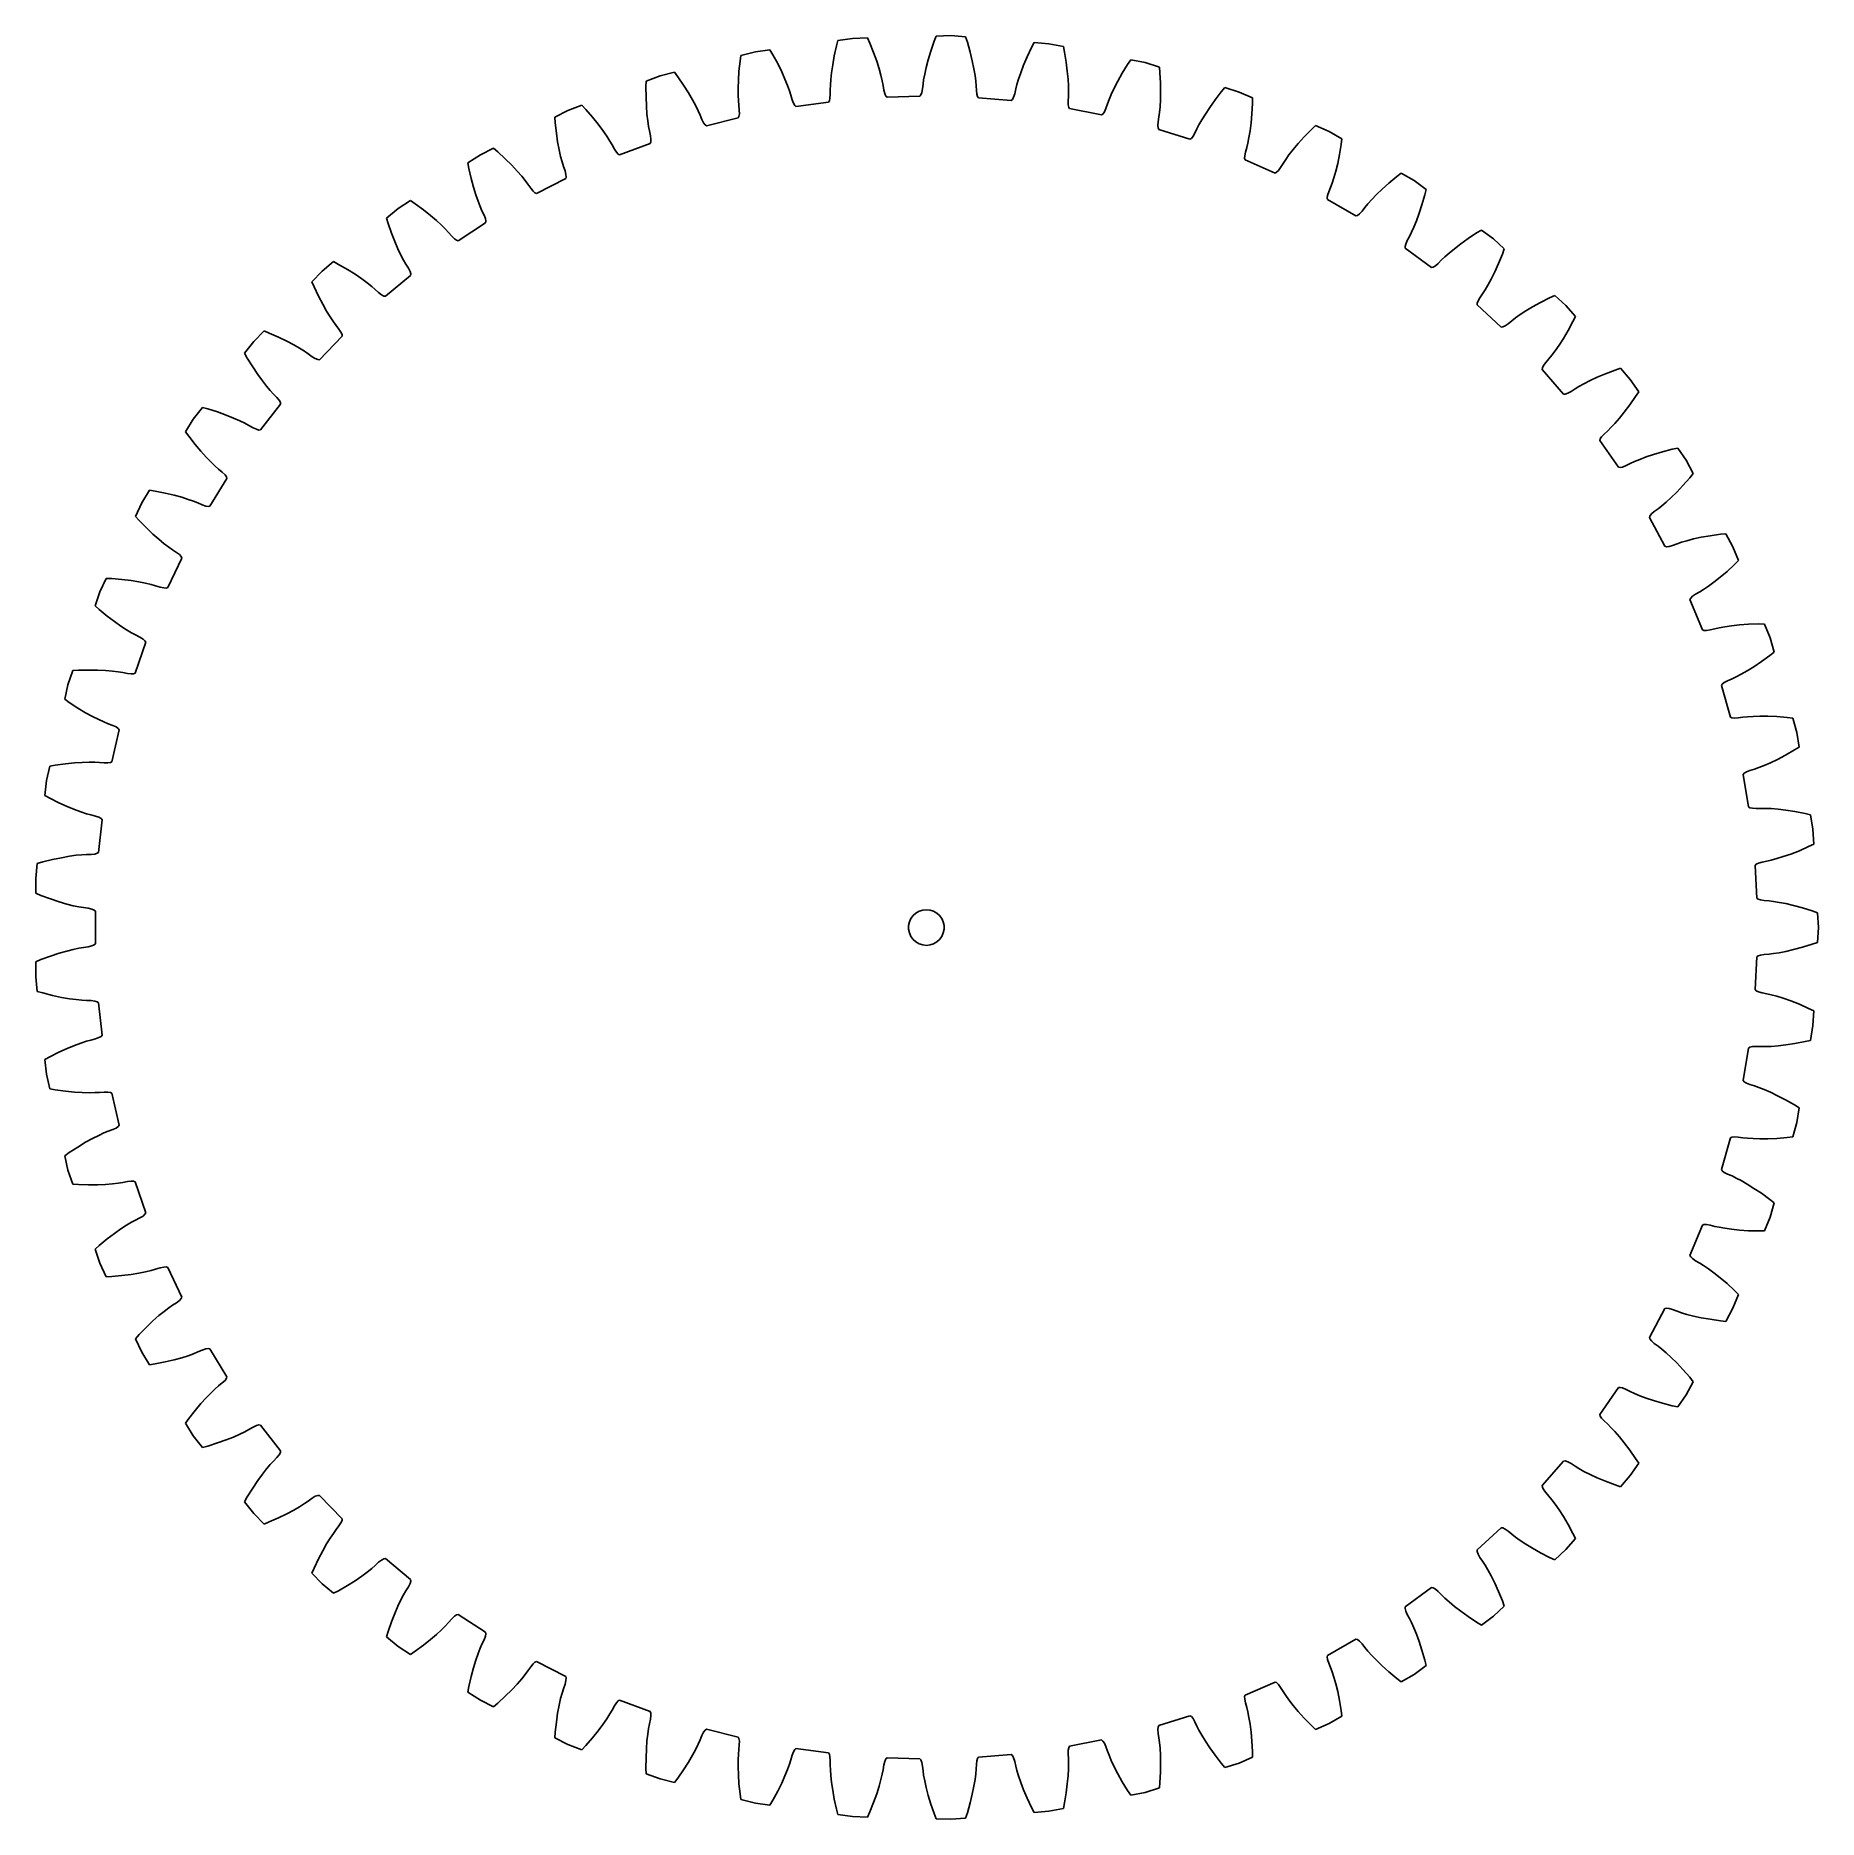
# Model space of a CAD drawing. Extents: x 0 to 150, y 0 to 150.
import ezdxf

# ---------------------------------------------------------------- set-up
doc = ezdxf.new("R2010")
doc.units = 0

msp = doc.modelspace()

# ---------------------------------------------------------------- linework, layer by layer
for p, q in [((77.08, 150.19), (75.83, 150.15)), ((78.32, 150.08), (77.08, 150.19)), ((60.61, 148.82), (59.39, 148.51)), ((61.84, 148.99), (60.61, 148.82)), ((62.08, 148.58), (61.84, 148.99)), ((67.45, 149.33), (67.26, 148.49)), ((67.56, 149.79), (67.45, 149.33)), ((68.8, 149.96), (67.56, 149.79)), ((70.05, 149.99), (68.8, 149.96)), ((70.25, 149.56), (70.05, 149.99)), ((70.57, 148.76), (70.25, 149.56)), ((70.83, 148.04), (70.57, 148.76)), ((75.38, 148.89), (75.16, 148.16)), ((75.66, 149.71), (75.38, 148.89)), ((75.83, 150.15), (75.66, 149.71)), ((78.47, 149.63), (78.32, 150.08)), ((78.7, 148.8), (78.47, 149.63)), ((78.88, 148.06), (78.7, 148.8)), ((83.86, 149.18), (83.5, 148.4)), ((84.08, 149.61), (83.86, 149.18)), ((85.33, 149.5), (84.08, 149.61)), ((86.55, 149.26), (85.33, 149.5)), ((86.65, 148.8), (86.55, 149.26)), ((86.79, 147.95), (86.65, 148.8)), ((59.23, 147.19), (59.18, 146.43)), ((59.32, 148.05), (59.23, 147.19)), ((59.39, 148.51), (59.32, 148.05)), ((62.49, 147.83), (62.08, 148.58)), ((62.83, 147.14), (62.49, 147.83)), ((67.12, 147.73), (67.03, 147.07)), ((67.26, 148.49), (67.12, 147.73)), ((71.03, 147.4), (70.83, 148.04)), ((71.19, 146.85), (71.03, 147.4)), ((74.99, 147.51), (74.87, 146.95)), ((75.16, 148.16), (74.99, 147.51)), ((79.01, 147.4), (78.88, 148.06)), ((79.11, 146.83), (79.01, 147.4)), ((83.2, 147.7), (82.96, 147.07)), ((83.5, 148.4), (83.2, 147.7)), ((86.88, 147.19), (86.79, 147.95)), ((86.94, 146.52), (86.88, 147.19)), ((91.96, 147.76), (91.51, 147.03)), ((92.22, 148.15), (91.96, 147.76)), ((93.45, 147.92), (92.22, 148.15)), ((94.64, 147.54), (93.45, 147.92)), ((94.68, 147.07), (94.64, 147.54)), ((51.41, 146.35), (51.39, 145.88)), ((51.39, 145.88), (51.4, 145.02)), ((52.58, 146.79), (51.41, 146.35)), ((53.8, 147.1), (52.58, 146.79)), ((54.08, 146.72), (53.8, 147.1)), ((54.57, 146.01), (54.08, 146.72)), ((54.98, 145.36), (54.57, 146.01)), ((59.18, 146.43), (59.16, 145.76)), ((59.16, 145.76), (59.16, 145.18)), ((63.1, 146.53), (62.83, 147.14)), ((63.32, 145.99), (63.1, 146.53)), ((63.48, 145.54), (63.32, 145.99)), ((66.93, 146.02), (66.92, 145.63)), ((66.96, 146.5), (66.93, 146.02)), ((67.03, 147.07), (66.96, 146.5)), ((71.3, 146.38), (71.19, 146.85)), ((71.38, 146), (71.3, 146.38)), ((71.44, 145.61), (71.38, 146)), ((74.68, 145.7), (74.62, 145.39)), ((74.73, 146.1), (74.68, 145.7)), ((74.78, 146.48), (74.73, 146.1)), ((74.87, 146.95), (74.78, 146.48)), ((79.17, 146.36), (79.11, 146.83)), ((79.2, 145.97), (79.17, 146.36)), ((79.22, 145.57), (79.2, 145.97)), ((82.54, 145.7), (82.45, 145.3)), ((82.64, 146.07), (82.54, 145.7)), ((82.77, 146.53), (82.64, 146.07)), ((82.96, 147.07), (82.77, 146.53)), ((86.97, 145.95), (86.94, 146.52)), ((86.98, 145.47), (86.97, 145.95)), ((90.83, 145.76), (90.58, 145.24)), ((91.14, 146.36), (90.83, 145.76)), ((91.51, 147.03), (91.14, 146.36)), ((94.73, 146.21), (94.68, 147.07)), ((94.74, 145.45), (94.73, 146.21)), ((100.15, 145.82), (99.85, 145.45)), ((101.35, 145.44), (100.15, 145.82)), ((46, 144.33), (44.83, 143.89)), ((46.33, 143.98), (46, 144.33)), ((51.4, 145.02), (51.43, 144.25)), ((51.43, 144.25), (51.48, 143.58)), ((55.32, 144.78), (54.98, 145.36)), ((55.59, 144.28), (55.32, 144.78)), ((55.8, 143.85), (55.59, 144.28)), ((59.16, 145.18), (59.18, 144.7)), ((59.18, 144.7), (59.21, 144.32)), ((59.21, 144.32), (59.25, 143.92)), ((63.6, 145.17), (63.48, 145.54)), ((63.71, 144.79), (63.6, 145.17)), ((63.82, 144.5), (63.71, 144.79)), ((63.93, 144.31), (63.82, 144.5)), ((64.03, 144.22), (63.93, 144.31)), ((66.76, 144.6), (64.03, 144.22)), ((66.84, 144.71), (66.76, 144.6)), ((66.89, 144.92), (66.84, 144.71)), ((66.92, 145.23), (66.89, 144.92)), ((66.92, 145.63), (66.92, 145.23)), ((71.52, 145.31), (71.44, 145.61)), ((71.61, 145.1), (71.52, 145.31)), ((71.7, 145.01), (71.61, 145.1)), ((74.45, 145.08), (71.7, 145.01)), ((74.54, 145.19), (74.45, 145.08)), ((74.62, 145.39), (74.54, 145.19)), ((79.26, 145.26), (79.22, 145.57)), ((79.33, 145.05), (79.26, 145.26)), ((79.41, 144.95), (79.33, 145.05)), ((82.16, 144.72), (79.41, 144.95)), ((82.26, 144.81), (82.16, 144.72)), ((82.36, 145.01), (82.26, 144.81)), ((82.45, 145.3), (82.36, 145.01)), ((86.95, 144.68), (86.97, 145.08)), ((86.96, 144.37), (86.95, 144.68)), ((87, 144.15), (86.96, 144.37)), ((86.97, 145.08), (86.98, 145.47)), ((90.26, 144.44), (90.13, 144.06)), ((90.4, 144.8), (90.26, 144.44)), ((90.58, 145.24), (90.4, 144.8)), ((94.65, 143.72), (94.69, 144.2)), ((94.69, 144.2), (94.73, 144.77)), ((94.73, 144.77), (94.74, 145.45)), ((99.32, 144.77), (98.88, 144.15)), ((99.85, 145.45), (99.32, 144.77)), ((102.49, 144.94), (101.35, 145.44)), ((102.43, 143.61), (102.48, 144.47)), ((102.48, 144.47), (102.49, 144.94)), ((44.83, 143.89), (43.72, 143.32)), ((43.72, 143.32), (43.75, 142.85)), ((43.75, 142.85), (43.85, 141.99)), ((46.89, 143.33), (46.33, 143.98)), ((47.37, 142.73), (46.89, 143.33)), ((47.77, 142.19), (47.37, 142.73)), ((51.48, 143.58), (51.54, 143.01)), ((51.54, 143.01), (51.61, 142.54)), ((55.96, 143.49), (55.8, 143.85)), ((56.11, 143.12), (55.96, 143.49)), ((56.25, 142.84), (56.11, 143.12)), ((56.38, 142.67), (56.25, 142.84)), ((59.16, 143.27), (56.49, 142.59)), ((59.23, 143.39), (59.16, 143.27)), ((59.26, 143.61), (59.23, 143.39)), ((59.25, 143.92), (59.26, 143.61)), ((87.07, 144.04), (87, 144.15)), ((89.77, 143.51), (87.07, 144.04)), ((89.88, 143.59), (89.77, 143.51)), ((90.01, 143.77), (89.88, 143.59)), ((90.13, 144.06), (90.01, 143.77)), ((94.51, 142.63), (94.53, 142.94)), ((94.53, 142.94), (94.6, 143.34)), ((94.6, 143.34), (94.65, 143.72)), ((97.97, 142.68), (97.8, 142.34)), ((98.21, 143.1), (97.97, 142.68)), ((98.51, 143.59), (98.21, 143.1)), ((98.88, 144.15), (98.51, 143.59)), ((102.27, 142.18), (102.36, 142.85)), ((102.36, 142.85), (102.43, 143.61)), ((43.85, 141.99), (43.96, 141.24)), ((43.96, 141.24), (44.09, 140.58)), ((48.1, 141.72), (47.77, 142.19)), ((48.35, 141.31), (48.1, 141.72)), ((48.55, 140.98), (48.35, 141.31)), ((51.61, 142.54), (51.69, 142.16)), ((51.69, 142.16), (51.78, 141.76)), ((51.81, 141.24), (51.76, 141.11)), ((51.78, 141.76), (51.82, 141.46)), ((51.82, 141.46), (51.81, 141.24)), ((56.49, 142.59), (56.38, 142.67)), ((94.52, 142.42), (94.51, 142.63)), ((94.58, 142.29), (94.52, 142.42)), ((97.21, 141.47), (94.58, 142.29)), ((97.33, 141.54), (97.21, 141.47)), ((97.47, 141.71), (97.33, 141.54)), ((97.62, 141.98), (97.47, 141.71)), ((97.8, 142.34), (97.62, 141.98)), ((102.08, 141.14), (102.18, 141.62)), ((102.18, 141.62), (102.27, 142.18)), ((106.84, 141.68), (106.33, 141.11)), ((107.44, 142.29), (106.84, 141.68)), ((107.78, 142.62), (107.44, 142.29)), ((108.93, 142.12), (107.78, 142.62)), ((110.01, 141.49), (108.93, 142.12)), ((109.95, 141.03), (110.01, 141.49)), ((37.45, 140.15), (36.4, 139.47)), ((38.56, 140.71), (37.45, 140.15)), ((38.92, 140.41), (38.56, 140.71)), ((39.55, 139.82), (38.92, 140.41)), ((40.1, 139.28), (39.55, 139.82)), ((44.09, 140.58), (44.21, 140.02)), ((44.21, 140.02), (44.34, 139.55)), ((48.74, 140.63), (48.55, 140.98)), ((48.91, 140.37), (48.74, 140.63)), ((49.06, 140.21), (48.91, 140.37)), ((49.18, 140.15), (49.06, 140.21)), ((51.76, 141.11), (49.18, 140.15)), ((101.81, 139.86), (101.82, 140.08)), ((101.86, 139.73), (101.81, 139.86)), ((101.82, 140.08), (101.88, 140.38)), ((104.38, 138.62), (101.86, 139.73)), ((101.88, 140.38), (101.99, 140.77)), ((101.99, 140.77), (102.08, 141.14)), ((105.27, 139.75), (105.05, 139.42)), ((105.55, 140.14), (105.27, 139.75)), ((105.9, 140.59), (105.55, 140.14)), ((106.33, 141.11), (105.9, 140.59)), ((109.65, 139.43), (109.8, 140.18)), ((109.8, 140.18), (109.95, 141.03)), ((36.4, 139.47), (36.49, 139)), ((36.49, 139), (36.68, 138.16)), ((40.55, 138.79), (40.1, 139.28)), ((40.93, 138.36), (40.55, 138.79)), ((41.23, 137.98), (40.93, 138.36)), ((44.34, 139.55), (44.45, 139.18)), ((44.45, 139.18), (44.58, 138.8)), ((44.58, 138.8), (44.66, 138.5)), ((44.67, 138.28), (44.64, 138.15)), ((44.66, 138.5), (44.67, 138.28)), ((104.5, 138.68), (104.38, 138.62)), ((104.66, 138.83), (104.5, 138.68)), ((104.84, 139.08), (104.66, 138.83)), ((105.05, 139.42), (104.84, 139.08)), ((109.18, 137.77), (109.33, 138.22)), ((109.33, 138.22), (109.49, 138.78)), ((109.49, 138.78), (109.65, 139.43)), ((114.64, 138.32), (113.97, 137.77)), ((115.01, 138.61), (114.64, 138.32)), ((116.09, 137.98), (115.01, 138.61)), ((36.68, 138.16), (36.87, 137.42)), ((36.87, 137.42), (37.07, 136.78)), ((37.07, 136.78), (37.26, 136.24)), ((41.46, 137.67), (41.23, 137.98)), ((41.69, 137.34), (41.46, 137.67)), ((41.89, 137.1), (41.69, 137.34)), ((42.05, 136.96), (41.89, 137.1)), ((42.18, 136.91), (42.05, 136.96)), ((44.64, 138.15), (42.18, 136.91)), ((108.77, 136.52), (108.8, 136.74)), ((108.8, 136.74), (108.9, 137.03)), ((108.9, 137.03), (109.05, 137.4)), ((109.05, 137.4), (109.18, 137.77)), ((112.92, 136.8), (112.52, 136.38)), ((113.4, 137.26), (112.92, 136.8)), ((113.97, 137.77), (113.4, 137.26)), ((117.1, 137.24), (116.09, 137.98)), ((116.75, 135.95), (116.99, 136.78)), ((116.99, 136.78), (117.1, 137.24)), ((30.52, 135.62), (29.55, 134.83)), ((31.57, 136.31), (30.52, 135.62)), ((31.96, 136.04), (31.57, 136.31)), ((32.65, 135.53), (31.96, 136.04)), ((33.25, 135.05), (32.65, 135.53)), ((37.26, 136.24), (37.43, 135.79)), ((37.43, 135.79), (37.58, 135.43)), ((37.58, 135.43), (37.76, 135.07)), ((108.8, 136.38), (108.77, 136.52)), ((111.19, 135.01), (108.8, 136.38)), ((111.49, 135.18), (111.32, 135.05)), ((111.7, 135.41), (111.49, 135.18)), ((111.95, 135.73), (111.7, 135.41)), ((112.2, 136.02), (111.95, 135.73)), ((112.52, 136.38), (112.2, 136.02)), ((116.28, 134.6), (116.52, 135.23)), ((116.52, 135.23), (116.75, 135.95)), ((29.55, 134.83), (29.69, 134.37)), ((29.69, 134.37), (29.97, 133.56)), ((33.75, 134.61), (33.25, 135.05)), ((34.18, 134.22), (33.75, 134.61)), ((34.52, 133.88), (34.18, 134.22)), ((34.78, 133.6), (34.52, 133.88)), ((37.88, 134.43), (35.58, 132.92)), ((37.76, 135.07), (37.87, 134.78)), ((37.87, 134.78), (37.91, 134.56)), ((37.91, 134.56), (37.88, 134.43)), ((111.32, 135.05), (111.19, 135.01)), ((115.87, 133.63), (116.07, 134.06)), ((116.07, 134.06), (116.28, 134.6)), ((121.76, 133.82), (121.35, 133.58)), ((122.76, 133.08), (121.76, 133.82)), ((29.97, 133.56), (30.25, 132.85)), ((30.25, 132.85), (30.51, 132.23)), ((30.51, 132.23), (30.76, 131.71)), ((35.04, 133.3), (34.78, 133.6)), ((35.27, 133.08), (35.04, 133.3)), ((35.45, 132.96), (35.27, 133.08)), ((35.58, 132.92), (35.45, 132.96)), ((115.33, 132.43), (115.38, 132.64)), ((115.34, 132.29), (115.33, 132.43)), ((117.56, 130.66), (115.34, 132.29)), ((115.38, 132.64), (115.5, 132.93)), ((115.5, 132.93), (115.7, 133.28)), ((115.7, 133.28), (115.87, 133.63)), ((119.48, 132.25), (119.03, 131.88)), ((120.01, 132.66), (119.48, 132.25)), ((120.63, 133.1), (120.01, 132.66)), ((121.35, 133.58), (120.63, 133.1)), ((123.68, 132.23), (122.76, 133.08)), ((123.52, 131.79), (123.68, 132.23)), ((25.09, 131.16), (24.13, 130.36)), ((25.51, 130.93), (25.09, 131.16)), ((26.26, 130.5), (25.51, 130.93)), ((30.76, 131.71), (30.98, 131.29)), ((30.98, 131.29), (31.17, 130.95)), ((31.17, 130.95), (31.39, 130.61)), ((117.69, 130.69), (117.56, 130.66)), ((117.88, 130.8), (117.69, 130.69)), ((118.12, 131.01), (117.88, 130.8)), ((118.4, 131.3), (118.12, 131.01)), ((118.67, 131.56), (118.4, 131.3)), ((119.03, 131.88), (118.67, 131.56)), ((122.88, 130.29), (123.19, 130.99)), ((123.19, 130.99), (123.52, 131.79)), ((24.13, 130.36), (23.26, 129.46)), ((23.26, 129.46), (23.44, 129.03)), ((26.9, 130.09), (26.26, 130.5)), ((27.46, 129.71), (26.9, 130.09)), ((27.92, 129.37), (27.46, 129.71)), ((28.3, 129.07), (27.92, 129.37)), ((31.58, 129.98), (29.46, 128.24)), ((31.39, 130.61), (31.53, 130.33)), ((31.53, 130.33), (31.59, 130.12)), ((31.59, 130.12), (31.58, 129.98)), ((122.06, 128.78), (122.3, 129.19)), ((122.3, 129.19), (122.58, 129.69)), ((122.58, 129.69), (122.88, 130.29)), ((23.44, 129.03), (23.81, 128.25)), ((23.81, 128.25), (24.17, 127.57)), ((28.59, 128.82), (28.3, 129.07)), ((28.88, 128.55), (28.59, 128.82)), ((29.13, 128.36), (28.88, 128.55)), ((29.32, 128.25), (29.13, 128.36)), ((29.46, 128.24), (29.32, 128.25)), ((121.39, 127.65), (121.47, 127.85)), ((121.47, 127.85), (121.62, 128.12)), ((121.62, 128.12), (121.85, 128.45)), ((121.85, 128.45), (122.06, 128.78)), ((126.74, 127.73), (126.07, 127.36)), ((127.5, 128.12), (126.74, 127.73)), ((127.93, 128.32), (127.5, 128.12)), ((128.85, 127.47), (127.93, 128.32)), ((24.17, 127.57), (24.5, 126.99)), ((24.5, 126.99), (24.8, 126.5)), ((24.8, 126.5), (25.07, 126.1)), ((121.39, 127.51), (121.39, 127.65)), ((123.41, 125.65), (121.39, 127.51)), ((124.32, 126.18), (124.01, 125.93)), ((124.62, 126.42), (124.32, 126.18)), ((125.01, 126.7), (124.62, 126.42)), ((125.49, 127.01), (125.01, 126.7)), ((126.07, 127.36), (125.49, 127.01)), ((129.67, 126.53), (128.85, 127.47)), ((129.46, 126.11), (129.67, 126.53)), ((19.23, 125.33), (18.36, 124.43)), ((19.67, 125.15), (19.23, 125.33)), ((20.46, 124.8), (19.67, 125.15)), ((21.15, 124.47), (20.46, 124.8)), ((25.81, 124.87), (23.89, 122.9)), ((25.07, 126.1), (25.3, 125.79)), ((25.3, 125.79), (25.54, 125.47)), ((25.54, 125.47), (25.71, 125.21)), ((25.71, 125.21), (25.8, 125.01)), ((25.8, 125.01), (25.81, 124.87)), ((123.55, 125.66), (123.41, 125.65)), ((123.75, 125.75), (123.55, 125.66)), ((124.01, 125.93), (123.75, 125.75)), ((128.3, 124.13), (128.66, 124.69)), ((128.66, 124.69), (129.05, 125.35)), ((129.05, 125.35), (129.46, 126.11)), ((18.36, 124.43), (17.59, 123.44)), ((17.59, 123.44), (17.82, 123.03)), ((21.74, 124.15), (21.15, 124.47)), ((22.23, 123.86), (21.74, 124.15)), ((22.64, 123.61), (22.23, 123.86)), ((22.96, 123.39), (22.64, 123.61)), ((23.28, 123.15), (22.96, 123.39)), ((127.44, 122.97), (127.68, 123.27)), ((127.68, 123.27), (127.97, 123.66)), ((127.97, 123.66), (128.3, 124.13)), ((17.82, 123.03), (18.28, 122.3)), ((18.28, 122.3), (18.7, 121.66)), ((18.7, 121.66), (19.1, 121.12)), ((23.55, 122.99), (23.28, 123.15)), ((23.75, 122.91), (23.55, 122.99)), ((23.89, 122.9), (23.75, 122.91)), ((126.87, 122.09), (126.89, 122.23)), ((128.68, 120.01), (126.87, 122.09)), ((126.89, 122.23), (126.99, 122.42)), ((126.99, 122.42), (127.17, 122.67)), ((127.17, 122.67), (127.44, 122.97)), ((132.21, 121.72), (131.51, 121.43)), ((133.02, 122.03), (132.21, 121.72)), ((133.47, 122.18), (133.02, 122.03)), ((134.29, 121.23), (133.47, 122.18)), ((19.1, 121.12), (19.45, 120.67)), ((19.45, 120.67), (19.76, 120.3)), ((19.76, 120.3), (20.02, 120.01)), ((129.3, 120.23), (129.03, 120.08)), ((129.64, 120.45), (129.3, 120.23)), ((129.97, 120.65), (129.64, 120.45)), ((130.39, 120.88), (129.97, 120.65)), ((130.9, 121.14), (130.39, 120.88)), ((131.51, 121.43), (130.9, 121.14)), ((135, 120.2), (134.29, 121.23)), ((134.74, 119.81), (135, 120.2)), ((14.04, 118.88), (13.27, 117.9)), ((14.5, 118.76), (14.04, 118.88)), ((15.32, 118.5), (14.5, 118.76)), ((20.63, 119.16), (18.94, 116.99)), ((20.02, 120.01), (20.3, 119.73)), ((20.3, 119.73), (20.5, 119.49)), ((20.5, 119.49), (20.61, 119.3)), ((20.61, 119.3), (20.63, 119.16)), ((128.82, 120.01), (128.68, 120.01)), ((129.03, 120.08), (128.82, 120.01)), ((133.79, 118.49), (134.25, 119.1)), ((134.25, 119.1), (134.74, 119.81)), ((13.27, 117.9), (12.62, 116.83)), ((16.04, 118.24), (15.32, 118.5)), ((16.66, 117.99), (16.04, 118.24)), ((17.19, 117.76), (16.66, 117.99)), ((17.62, 117.55), (17.19, 117.76)), ((17.96, 117.37), (17.62, 117.55)), ((18.31, 117.17), (17.96, 117.37)), ((18.59, 117.04), (18.31, 117.17)), ((132.39, 116.92), (132.66, 117.19)), ((132.66, 117.19), (132.99, 117.54)), ((132.99, 117.54), (133.37, 117.97)), ((133.37, 117.97), (133.79, 118.49)), ((12.62, 116.83), (12.9, 116.45)), ((12.9, 116.45), (13.43, 115.77)), ((13.43, 115.77), (13.92, 115.19)), ((18.8, 116.98), (18.59, 117.04)), ((18.94, 116.99), (18.8, 116.98)), ((131.73, 116.1), (131.76, 116.23)), ((133.3, 113.84), (131.73, 116.1)), ((131.76, 116.23), (131.88, 116.42)), ((131.88, 116.42), (132.09, 116.64)), ((132.09, 116.64), (132.39, 116.92)), ((13.92, 115.19), (14.37, 114.69)), ((14.37, 114.69), (14.77, 114.28)), ((14.77, 114.28), (15.12, 113.95)), ((134.29, 114.16), (133.94, 113.98)), ((134.64, 114.33), (134.29, 114.16)), ((135.09, 114.51), (134.64, 114.33)), ((135.63, 114.71), (135.09, 114.51)), ((136.26, 114.93), (135.63, 114.71)), ((137, 115.15), (136.26, 114.93)), ((137.83, 115.36), (137, 115.15)), ((138.29, 115.46), (137.83, 115.36)), ((139, 114.43), (138.29, 115.46)), ((139.6, 113.33), (139, 114.43)), ((16.11, 112.91), (14.67, 110.57)), ((15.12, 113.95), (15.41, 113.69)), ((15.41, 113.69), (15.72, 113.44)), ((15.72, 113.44), (15.95, 113.22)), ((15.95, 113.22), (16.07, 113.04)), ((16.07, 113.04), (16.11, 112.91)), ((133.43, 113.82), (133.3, 113.84)), ((133.65, 113.86), (133.43, 113.82)), ((133.94, 113.98), (133.65, 113.86)), ((138.73, 112.32), (139.3, 112.96)), ((139.3, 112.96), (139.6, 113.33)), ((9.6, 111.91), (8.94, 110.85)), ((10.06, 111.84), (9.6, 111.91)), ((10.91, 111.67), (10.06, 111.84)), ((11.65, 111.49), (10.91, 111.67)), ((12.3, 111.32), (11.65, 111.49)), ((12.85, 111.14), (12.3, 111.32)), ((13.3, 110.98), (12.85, 111.14)), ((137.31, 110.9), (137.73, 111.29)), ((137.73, 111.29), (138.21, 111.76)), ((138.21, 111.76), (138.73, 112.32)), ((8.94, 110.85), (8.41, 109.71)), ((8.41, 109.71), (8.72, 109.36)), ((13.66, 110.84), (13.3, 110.98)), ((14.03, 110.68), (13.66, 110.84)), ((14.32, 110.57), (14.03, 110.68)), ((14.54, 110.54), (14.32, 110.57)), ((14.67, 110.57), (14.54, 110.54)), ((135.9, 109.61), (135.94, 109.74)), ((135.94, 109.74), (136.08, 109.91)), ((136.08, 109.91), (136.31, 110.11)), ((136.31, 110.11), (136.64, 110.35)), ((136.64, 110.35), (136.94, 110.59)), ((136.94, 110.59), (137.31, 110.9)), ((8.72, 109.36), (9.33, 108.75)), ((9.33, 108.75), (9.88, 108.22)), ((9.88, 108.22), (10.38, 107.78)), ((137.21, 107.19), (135.9, 109.61)), ((141.88, 108.2), (141.03, 108.08)), ((142.35, 108.25), (141.88, 108.2)), ((142.94, 107.15), (142.35, 108.25)), ((10.38, 107.78), (10.83, 107.41)), ((10.83, 107.41), (11.21, 107.12)), ((11.21, 107.12), (11.53, 106.9)), ((11.53, 106.9), (11.86, 106.68)), ((11.86, 106.68), (12.11, 106.49)), ((137.34, 107.15), (137.21, 107.19)), ((137.56, 107.18), (137.34, 107.15)), ((137.86, 107.26), (137.56, 107.18)), ((138.23, 107.4), (137.86, 107.26)), ((138.6, 107.53), (138.23, 107.4)), ((139.06, 107.66), (138.6, 107.53)), ((139.62, 107.81), (139.06, 107.66)), ((140.27, 107.95), (139.62, 107.81)), ((141.03, 108.08), (140.27, 107.95)), ((143.41, 105.99), (142.94, 107.15)), ((12.31, 106.2), (11.13, 103.71)), ((12.11, 106.49), (12.26, 106.33)), ((12.26, 106.33), (12.31, 106.2)), ((142.44, 105.08), (143.08, 105.66)), ((143.08, 105.66), (143.41, 105.99)), ((5.94, 104.49), (5.41, 103.36)), ((6.41, 104.47), (5.94, 104.49)), ((7.27, 104.4), (6.41, 104.47)), ((8.03, 104.3), (7.27, 104.4)), ((8.69, 104.2), (8.03, 104.3)), ((9.26, 104.09), (8.69, 104.2)), ((9.73, 103.97), (9.26, 104.09)), ((10.1, 103.87), (9.73, 103.97)), ((10.48, 103.75), (10.1, 103.87)), ((10.78, 103.68), (10.48, 103.75)), ((11, 103.67), (10.78, 103.68)), ((11.13, 103.71), (11, 103.67)), ((140.47, 103.56), (140.87, 103.83)), ((140.87, 103.83), (141.33, 104.17)), ((141.33, 104.17), (141.86, 104.58)), ((141.86, 104.58), (142.44, 105.08)), ((5.41, 103.36), (5, 102.18)), ((5, 102.18), (5.36, 101.87)), ((139.32, 102.7), (139.38, 102.83)), ((140.36, 100.15), (139.32, 102.7)), ((139.38, 102.83), (139.54, 102.98)), ((139.54, 102.98), (139.79, 103.16)), ((139.79, 103.16), (140.14, 103.36)), ((140.14, 103.36), (140.47, 103.56)), ((5.36, 101.87), (6.02, 101.32)), ((6.02, 101.32), (6.63, 100.86)), ((6.63, 100.86), (7.18, 100.47)), ((145.11, 100.65), (144.25, 100.62)), ((145.59, 100.64), (145.11, 100.65)), ((146.06, 99.48), (145.59, 100.64)), ((7.18, 100.47), (7.66, 100.16)), ((7.66, 100.16), (8.08, 99.91)), ((8.08, 99.91), (8.41, 99.73)), ((8.41, 99.73), (8.77, 99.54)), ((8.77, 99.54), (9.04, 99.38)), ((9.04, 99.38), (9.2, 99.24)), ((9.2, 99.24), (9.27, 99.12)), ((140.49, 100.1), (140.36, 100.15)), ((140.71, 100.1), (140.49, 100.1)), ((141.01, 100.15), (140.71, 100.1)), ((141.4, 100.25), (141.01, 100.15)), ((141.78, 100.33), (141.4, 100.25)), ((142.25, 100.42), (141.78, 100.33)), ((142.82, 100.5), (142.25, 100.42)), ((143.49, 100.57), (142.82, 100.5)), ((144.25, 100.62), (143.49, 100.57)), ((146.4, 98.28), (146.06, 99.48)), ((9.27, 99.12), (8.37, 96.51)), ((145.33, 97.48), (146.03, 97.99)), ((146.03, 97.99), (146.4, 98.28)), ((3.13, 96.72), (2.72, 95.53)), ((3.6, 96.75), (3.13, 96.72)), ((4.46, 96.77), (3.6, 96.75)), ((5.22, 96.76), (4.46, 96.77)), ((5.89, 96.73), (5.22, 96.76)), ((6.47, 96.68), (5.89, 96.73)), ((6.95, 96.62), (6.47, 96.68)), ((7.33, 96.56), (6.95, 96.62)), ((7.72, 96.48), (7.33, 96.56)), ((8.03, 96.44), (7.72, 96.48)), ((8.25, 96.46), (8.03, 96.44)), ((8.37, 96.51), (8.25, 96.46)), ((142.86, 96.02), (143.2, 96.19)), ((143.2, 96.19), (143.63, 96.41)), ((143.63, 96.41), (144.13, 96.7)), ((144.13, 96.7), (144.7, 97.05)), ((144.7, 97.05), (145.33, 97.48)), ((2.72, 95.53), (2.45, 94.31)), ((141.97, 95.46), (142.04, 95.58)), ((142.72, 92.81), (141.97, 95.46)), ((142.04, 95.58), (142.21, 95.71)), ((142.21, 95.71), (142.49, 95.86)), ((142.49, 95.86), (142.86, 96.02)), ((2.45, 94.31), (2.83, 94.04)), ((2.83, 94.04), (3.56, 93.57)), ((3.56, 93.57), (4.21, 93.18)), ((4.21, 93.18), (4.8, 92.86)), ((4.8, 92.86), (5.31, 92.6)), ((5.31, 92.6), (5.75, 92.4)), ((5.75, 92.4), (6.11, 92.25)), ((6.11, 92.25), (6.49, 92.11)), ((7.02, 91.74), (6.42, 89.05)), ((6.49, 92.11), (6.77, 91.98)), ((6.77, 91.98), (6.95, 91.85)), ((6.95, 91.85), (7.02, 91.74)), ((142.84, 92.75), (142.72, 92.81)), ((143.06, 92.72), (142.84, 92.75)), ((143.37, 92.74), (143.06, 92.72)), ((143.77, 92.8), (143.37, 92.74)), ((144.15, 92.84), (143.77, 92.8)), ((144.63, 92.87), (144.15, 92.84)), ((145.21, 92.89), (144.63, 92.87)), ((145.88, 92.88), (145.21, 92.89)), ((146.64, 92.85), (145.88, 92.88)), ((147.5, 92.78), (146.64, 92.85)), ((147.97, 92.72), (147.5, 92.78)), ((148.31, 91.52), (147.97, 92.72)), ((148.11, 90.04), (148.52, 90.29)), ((148.52, 90.29), (148.31, 91.52)), ((1.18, 88.68), (0.91, 87.46)), ((1.65, 88.76), (1.18, 88.68)), ((2.5, 88.87), (1.65, 88.76)), ((3.26, 88.95), (2.5, 88.87)), ((3.93, 88.99), (3.26, 88.95)), ((4.51, 89.01), (3.93, 88.99)), ((4.99, 89), (4.51, 89.01)), ((5.38, 88.98), (4.99, 89)), ((5.78, 88.95), (5.38, 88.98)), ((6.09, 88.95), (5.78, 88.95)), ((6.3, 88.98), (6.09, 88.95)), ((6.42, 89.05), (6.3, 88.98)), ((145.11, 88.56), (145.56, 88.73)), ((145.56, 88.73), (146.09, 88.96)), ((146.09, 88.96), (146.69, 89.25)), ((146.69, 89.25), (147.37, 89.61)), ((147.37, 89.61), (148.11, 90.04)), ((0.91, 87.46), (0.77, 86.21)), ((143.8, 87.97), (143.89, 88.08)), ((144.26, 85.25), (143.8, 87.97)), ((143.89, 88.08), (144.07, 88.19)), ((144.07, 88.19), (144.36, 88.31)), ((144.36, 88.31), (144.75, 88.43)), ((144.75, 88.43), (145.11, 88.56)), ((0.77, 86.21), (1.19, 85.99)), ((1.19, 85.99), (1.96, 85.6)), ((1.96, 85.6), (2.65, 85.28)), ((2.65, 85.28), (3.27, 85.02)), ((3.27, 85.02), (3.81, 84.82)), ((3.81, 84.82), (4.27, 84.67)), ((4.27, 84.67), (4.64, 84.57)), ((4.64, 84.57), (5.03, 84.47)), ((5.03, 84.47), (5.32, 84.37)), ((5.6, 84.16), (5.3, 81.42)), ((5.32, 84.37), (5.51, 84.26)), ((5.51, 84.26), (5.6, 84.16)), ((144.37, 85.18), (144.26, 85.25)), ((144.59, 85.13), (144.37, 85.18)), ((144.9, 85.11), (144.59, 85.13)), ((145.3, 85.12), (144.9, 85.11)), ((145.68, 85.12), (145.3, 85.12)), ((146.16, 85.1), (145.68, 85.12)), ((146.74, 85.05), (146.16, 85.1)), ((147.4, 84.98), (146.74, 85.05)), ((148.16, 84.86), (147.4, 84.98)), ((149.01, 84.7), (148.16, 84.86)), ((149.47, 84.59), (149.01, 84.7)), ((149.67, 83.36), (149.47, 84.59)), ((149.74, 82.11), (149.67, 83.36)), ((3.41, 81.17), (2.84, 81.09)), ((3.89, 81.21), (3.41, 81.17)), ((4.27, 81.24), (3.89, 81.21)), ((4.67, 81.25), (4.27, 81.24)), ((4.98, 81.28), (4.67, 81.25)), ((5.19, 81.34), (4.98, 81.28)), ((5.3, 81.42), (5.19, 81.34)), ((147.18, 81.06), (147.81, 81.28)), ((147.81, 81.28), (148.53, 81.56)), ((148.53, 81.56), (149.31, 81.9)), ((149.31, 81.9), (149.74, 82.11)), ((0.14, 80.47), (0, 79.23)), ((0.59, 80.61), (0.14, 80.47)), ((1.43, 80.82), (0.59, 80.61)), ((2.18, 80.97), (1.43, 80.82)), ((2.84, 81.09), (2.18, 80.97)), ((144.8, 80.32), (144.9, 80.42)), ((144.95, 77.57), (144.8, 80.32)), ((144.9, 80.42), (145.1, 80.51)), ((145.1, 80.51), (145.4, 80.6)), ((145.4, 80.6), (145.79, 80.68)), ((145.79, 80.68), (146.17, 80.76)), ((146.17, 80.76), (146.63, 80.89)), ((146.63, 80.89), (147.18, 81.06)), ((0, 79.23), (0, 77.98)), ((0, 77.98), (0.44, 77.8)), ((0.44, 77.8), (1.24, 77.5)), ((1.24, 77.5), (1.97, 77.26)), ((1.97, 77.26), (2.62, 77.07)), ((2.62, 77.07), (3.17, 76.93)), ((3.17, 76.93), (3.64, 76.83)), ((3.64, 76.83), (4.02, 76.77)), ((4.02, 76.77), (4.42, 76.71)), ((4.42, 76.71), (4.73, 76.65)), ((4.73, 76.65), (4.93, 76.56)), ((145.06, 77.49), (144.95, 77.57)), ((145.27, 77.41), (145.06, 77.49)), ((145.57, 77.36), (145.27, 77.41)), ((145.98, 77.33), (145.57, 77.36)), ((146.36, 77.29), (145.98, 77.33)), ((146.83, 77.21), (146.36, 77.29)), ((147.4, 77.1), (146.83, 77.21)), ((148.05, 76.95), (147.4, 77.1)), ((148.79, 76.75), (148.05, 76.95)), ((149.61, 76.5), (148.79, 76.75)), ((4.93, 76.56), (5.03, 76.47)), ((5.03, 76.47), (5.03, 73.72)), ((73.52, 75.25), (73.58, 75.56)), ((73.52, 74.94), (73.52, 75.25)), ((73.58, 75.56), (73.71, 75.84)), ((73.71, 75.84), (73.89, 76.1)), ((73.89, 76.1), (74.13, 76.31)), ((74.13, 76.31), (74.4, 76.46)), ((74.4, 76.46), (74.7, 76.56)), ((74.7, 76.56), (75.01, 76.59)), ((75.01, 76.59), (75.32, 76.56)), ((75.32, 76.56), (75.62, 76.46)), ((75.62, 76.46), (75.89, 76.31)), ((75.89, 76.31), (76.12, 76.1)), ((76.12, 76.1), (76.31, 75.84)), ((76.31, 75.84), (76.43, 75.56)), ((76.43, 75.56), (76.5, 75.25)), ((76.5, 75.25), (76.5, 74.94)), ((150.06, 76.34), (149.61, 76.5)), ((150.13, 75.09), (150.06, 76.34)), ((4.93, 73.62), (4.73, 73.54)), ((5.03, 73.72), (4.93, 73.62)), ((73.58, 74.63), (73.52, 74.94)), ((73.71, 74.34), (73.58, 74.63)), ((73.89, 74.09), (73.71, 74.34)), ((74.13, 73.88), (73.89, 74.09)), ((74.4, 73.72), (74.13, 73.88)), ((74.7, 73.63), (74.4, 73.72)), ((75.01, 73.59), (74.7, 73.63)), ((75.32, 73.63), (75.01, 73.59)), ((75.62, 73.72), (75.32, 73.63)), ((75.89, 73.88), (75.62, 73.72)), ((76.12, 74.09), (75.89, 73.88)), ((76.31, 74.34), (76.12, 74.09)), ((76.43, 74.63), (76.31, 74.34)), ((76.5, 74.94), (76.43, 74.63)), ((148.79, 73.43), (149.61, 73.69)), ((149.61, 73.69), (150.06, 73.84)), ((150.06, 73.84), (150.13, 75.09)), ((0.44, 72.39), (0, 72.21)), ((0, 72.21), (0, 70.95)), ((1.24, 72.69), (0.44, 72.39)), ((1.97, 72.93), (1.24, 72.69)), ((2.62, 73.11), (1.97, 72.93)), ((3.17, 73.25), (2.62, 73.11)), ((3.64, 73.35), (3.17, 73.25)), ((4.02, 73.42), (3.64, 73.35)), ((4.42, 73.47), (4.02, 73.42)), ((4.73, 73.54), (4.42, 73.47)), ((144.8, 69.86), (144.95, 72.61)), ((144.95, 72.61), (145.06, 72.7)), ((145.06, 72.7), (145.27, 72.77)), ((145.27, 72.77), (145.57, 72.82)), ((145.57, 72.82), (145.98, 72.85)), ((145.98, 72.85), (146.36, 72.9)), ((146.36, 72.9), (146.83, 72.97)), ((146.83, 72.97), (147.4, 73.08)), ((147.4, 73.08), (148.05, 73.23)), ((148.05, 73.23), (148.79, 73.43)), ((0, 70.95), (0.14, 69.71)), ((0.14, 69.71), (0.59, 69.58)), ((0.59, 69.58), (1.43, 69.37)), ((1.43, 69.37), (2.18, 69.21)), ((2.18, 69.21), (2.84, 69.1)), ((2.84, 69.1), (3.41, 69.02)), ((144.9, 69.77), (144.8, 69.86)), ((145.1, 69.67), (144.9, 69.77)), ((145.4, 69.59), (145.1, 69.67)), ((145.79, 69.51), (145.4, 69.59)), ((146.17, 69.42), (145.79, 69.51)), ((146.63, 69.3), (146.17, 69.42)), ((147.18, 69.13), (146.63, 69.3)), ((147.81, 68.91), (147.18, 69.13)), ((3.41, 69.02), (3.89, 68.97)), ((3.89, 68.97), (4.27, 68.95)), ((4.27, 68.95), (4.67, 68.94)), ((4.67, 68.94), (4.98, 68.9)), ((4.98, 68.9), (5.19, 68.84)), ((5.19, 68.84), (5.3, 68.76)), ((5.3, 68.76), (5.6, 66.03)), ((148.53, 68.63), (147.81, 68.91)), ((149.31, 68.28), (148.53, 68.63)), ((149.74, 68.08), (149.31, 68.28)), ((149.67, 66.83), (149.74, 68.08)), ((149.47, 65.59), (149.67, 66.83)), ((1.96, 64.59), (1.19, 64.2)), ((2.65, 64.9), (1.96, 64.59)), ((3.27, 65.16), (2.65, 64.9)), ((3.81, 65.36), (3.27, 65.16)), ((4.27, 65.51), (3.81, 65.36)), ((4.64, 65.62), (4.27, 65.51)), ((5.03, 65.72), (4.64, 65.62)), ((5.32, 65.82), (5.03, 65.72)), ((5.51, 65.92), (5.32, 65.82)), ((5.6, 66.03), (5.51, 65.92)), ((143.8, 62.22), (144.26, 64.93)), ((144.26, 64.93), (144.37, 65.01)), ((144.37, 65.01), (144.59, 65.06)), ((144.59, 65.06), (144.9, 65.07)), ((144.9, 65.07), (145.3, 65.06)), ((145.3, 65.06), (145.68, 65.06)), ((145.68, 65.06), (146.16, 65.08)), ((146.16, 65.08), (146.74, 65.13)), ((146.74, 65.13), (147.4, 65.21)), ((147.4, 65.21), (148.16, 65.33)), ((148.16, 65.33), (149.01, 65.49)), ((149.01, 65.49), (149.47, 65.59)), ((1.19, 64.2), (0.77, 63.97)), ((0.77, 63.97), (0.91, 62.73)), ((0.91, 62.73), (1.18, 61.51)), ((143.89, 62.11), (143.8, 62.22)), ((144.07, 61.99), (143.89, 62.11)), ((144.36, 61.88), (144.07, 61.99)), ((144.75, 61.76), (144.36, 61.88)), ((145.11, 61.63), (144.75, 61.76)), ((145.56, 61.45), (145.11, 61.63)), ((1.18, 61.51), (1.65, 61.43)), ((1.65, 61.43), (2.5, 61.31)), ((2.5, 61.31), (3.26, 61.24)), ((3.26, 61.24), (3.93, 61.19)), ((3.93, 61.19), (4.51, 61.18)), ((4.51, 61.18), (4.99, 61.19)), ((4.99, 61.19), (5.38, 61.2)), ((5.38, 61.2), (5.78, 61.24)), ((5.78, 61.24), (6.09, 61.24)), ((6.09, 61.24), (6.3, 61.2)), ((6.3, 61.2), (6.42, 61.13)), ((6.42, 61.13), (7.02, 58.45)), ((146.09, 61.22), (145.56, 61.45)), ((146.69, 60.93), (146.09, 61.22)), ((147.37, 60.58), (146.69, 60.93)), ((148.11, 60.15), (147.37, 60.58)), ((148.52, 59.9), (148.11, 60.15)), ((147.97, 57.46), (148.31, 58.67)), ((148.31, 58.67), (148.52, 59.9)), ((4.8, 57.33), (4.21, 57.01)), ((5.31, 57.59), (4.8, 57.33)), ((5.75, 57.79), (5.31, 57.59)), ((6.11, 57.94), (5.75, 57.79)), ((6.49, 58.08), (6.11, 57.94)), ((6.77, 58.21), (6.49, 58.08)), ((6.95, 58.33), (6.77, 58.21)), ((7.02, 58.45), (6.95, 58.33)), ((141.97, 54.73), (142.72, 57.38)), ((142.72, 57.38), (142.84, 57.44)), ((142.84, 57.44), (143.06, 57.46)), ((143.06, 57.46), (143.37, 57.45)), ((143.37, 57.45), (143.77, 57.39)), ((143.77, 57.39), (144.15, 57.35)), ((144.15, 57.35), (144.63, 57.32)), ((144.63, 57.32), (145.21, 57.3)), ((145.21, 57.3), (145.88, 57.3)), ((145.88, 57.3), (146.64, 57.34)), ((146.64, 57.34), (147.5, 57.41)), ((147.5, 57.41), (147.97, 57.46)), ((2.83, 56.14), (2.45, 55.87)), ((2.45, 55.87), (2.72, 54.65)), ((3.56, 56.61), (2.83, 56.14)), ((4.21, 57.01), (3.56, 56.61)), ((2.72, 54.65), (3.13, 53.47)), ((142.04, 54.61), (141.97, 54.73)), ((142.21, 54.47), (142.04, 54.61)), ((142.49, 54.33), (142.21, 54.47)), ((142.86, 54.17), (142.49, 54.33)), ((143.2, 54), (142.86, 54.17)), ((3.13, 53.47), (3.6, 53.44)), ((3.6, 53.44), (4.46, 53.42)), ((4.46, 53.42), (5.22, 53.43)), ((5.22, 53.43), (5.89, 53.46)), ((5.89, 53.46), (6.47, 53.51)), ((6.47, 53.51), (6.95, 53.57)), ((6.95, 53.57), (7.33, 53.63)), ((7.33, 53.63), (7.72, 53.71)), ((7.72, 53.71), (8.03, 53.74)), ((8.03, 53.74), (8.25, 53.73)), ((8.25, 53.73), (8.37, 53.67)), ((8.37, 53.67), (9.27, 51.07)), ((143.63, 53.78), (143.2, 54)), ((144.13, 53.49), (143.63, 53.78)), ((144.7, 53.13), (144.13, 53.49)), ((145.33, 52.71), (144.7, 53.13)), ((146.03, 52.2), (145.33, 52.71)), ((9.27, 51.07), (9.2, 50.95)), ((146.4, 51.9), (146.03, 52.2)), ((146.06, 50.7), (146.4, 51.9)), ((7.18, 49.71), (6.63, 49.33)), ((7.66, 50.03), (7.18, 49.71)), ((8.08, 50.27), (7.66, 50.03)), ((8.41, 50.46), (8.08, 50.27)), ((8.77, 50.64), (8.41, 50.46)), ((9.04, 50.8), (8.77, 50.64)), ((9.2, 50.95), (9.04, 50.8)), ((139.32, 47.48), (140.36, 50.03)), ((140.36, 50.03), (140.49, 50.08)), ((140.49, 50.08), (140.71, 50.08)), ((140.71, 50.08), (141.01, 50.03)), ((141.01, 50.03), (141.4, 49.93)), ((141.4, 49.93), (141.78, 49.85)), ((141.78, 49.85), (142.25, 49.77)), ((142.25, 49.77), (142.82, 49.69)), ((142.82, 49.69), (143.49, 49.62)), ((143.49, 49.62), (144.25, 49.56)), ((144.25, 49.56), (145.11, 49.54)), ((145.59, 49.54), (146.06, 50.7)), ((5.36, 48.32), (5, 48.01)), ((6.02, 48.87), (5.36, 48.32)), ((6.63, 49.33), (6.02, 48.87)), ((145.11, 49.54), (145.59, 49.54)), ((5, 48.01), (5.41, 46.82)), ((5.41, 46.82), (5.94, 45.69)), ((139.38, 47.36), (139.32, 47.48)), ((139.54, 47.21), (139.38, 47.36)), ((139.79, 47.03), (139.54, 47.21)), ((140.14, 46.83), (139.79, 47.03)), ((140.47, 46.63), (140.14, 46.83)), ((140.87, 46.36), (140.47, 46.63)), ((5.94, 45.69), (6.41, 45.72)), ((6.41, 45.72), (7.27, 45.79)), ((7.27, 45.79), (8.03, 45.88)), ((8.03, 45.88), (8.69, 45.99)), ((8.69, 45.99), (9.26, 46.1)), ((9.26, 46.1), (9.73, 46.21)), ((9.73, 46.21), (10.1, 46.31)), ((10.1, 46.31), (10.48, 46.43)), ((10.48, 46.43), (10.78, 46.5)), ((10.78, 46.5), (11, 46.51)), ((11, 46.51), (11.13, 46.47)), ((11.13, 46.47), (12.31, 43.98)), ((141.33, 46.02), (140.87, 46.36)), ((141.86, 45.6), (141.33, 46.02)), ((142.44, 45.11), (141.86, 45.6)), ((143.08, 44.52), (142.44, 45.11)), ((12.11, 43.69), (11.86, 43.5)), ((12.26, 43.86), (12.11, 43.69)), ((12.31, 43.98), (12.26, 43.86)), ((142.94, 43.03), (143.41, 44.19)), ((143.41, 44.19), (143.08, 44.52)), ((10.38, 42.41), (9.88, 41.96)), ((10.83, 42.77), (10.38, 42.41)), ((11.21, 43.06), (10.83, 42.77)), ((11.53, 43.28), (11.21, 43.06)), ((11.86, 43.5), (11.53, 43.28)), ((135.9, 40.58), (137.21, 43)), ((137.21, 43), (137.34, 43.03)), ((137.34, 43.03), (137.56, 43.01)), ((137.56, 43.01), (137.86, 42.92)), ((137.86, 42.92), (138.23, 42.78)), ((138.23, 42.78), (138.6, 42.66)), ((138.6, 42.66), (139.06, 42.52)), ((139.06, 42.52), (139.62, 42.38)), ((139.62, 42.38), (140.27, 42.24)), ((140.27, 42.24), (141.03, 42.1)), ((141.03, 42.1), (141.88, 41.98)), ((142.35, 41.93), (142.94, 43.03)), ((8.72, 40.82), (8.41, 40.47)), ((9.33, 41.44), (8.72, 40.82)), ((9.88, 41.96), (9.33, 41.44)), ((135.94, 40.45), (135.9, 40.58)), ((141.88, 41.98), (142.35, 41.93)), ((8.41, 40.47), (8.94, 39.34)), ((8.94, 39.34), (9.6, 38.27)), ((12.85, 39.04), (13.3, 39.2)), ((13.3, 39.2), (13.66, 39.35)), ((13.66, 39.35), (14.03, 39.51)), ((14.03, 39.51), (14.32, 39.61)), ((14.32, 39.61), (14.54, 39.65)), ((14.54, 39.65), (14.67, 39.62)), ((14.67, 39.62), (16.11, 37.27)), ((136.08, 40.28), (135.94, 40.45)), ((136.31, 40.07), (136.08, 40.28)), ((136.64, 39.84), (136.31, 40.07)), ((136.94, 39.6), (136.64, 39.84)), ((137.31, 39.29), (136.94, 39.6)), ((137.73, 38.9), (137.31, 39.29)), ((9.6, 38.27), (10.06, 38.35)), ((10.06, 38.35), (10.91, 38.52)), ((10.91, 38.52), (11.65, 38.69)), ((11.65, 38.69), (12.3, 38.87)), ((12.3, 38.87), (12.85, 39.04)), ((138.21, 38.43), (137.73, 38.9)), ((138.73, 37.87), (138.21, 38.43)), ((139.3, 37.22), (138.73, 37.87)), ((15.12, 36.24), (14.77, 35.91)), ((15.41, 36.49), (15.12, 36.24)), ((15.72, 36.75), (15.41, 36.49)), ((15.95, 36.96), (15.72, 36.75)), ((16.07, 37.14), (15.95, 36.96)), ((16.11, 37.27), (16.07, 37.14)), ((131.73, 34.09), (133.3, 36.35)), ((133.3, 36.35), (133.43, 36.37)), ((133.43, 36.37), (133.65, 36.32)), ((133.65, 36.32), (133.94, 36.2)), ((133.94, 36.2), (134.29, 36.02)), ((139, 35.75), (139.6, 36.85)), ((139.6, 36.85), (139.3, 37.22)), ((13.92, 35), (13.43, 34.41)), ((14.37, 35.5), (13.92, 35)), ((14.77, 35.91), (14.37, 35.5)), ((134.29, 36.02), (134.64, 35.86)), ((134.64, 35.86), (135.09, 35.67)), ((135.09, 35.67), (135.63, 35.47)), ((135.63, 35.47), (136.26, 35.26)), ((136.26, 35.26), (137, 35.04)), ((137, 35.04), (137.83, 34.83)), ((137.83, 34.83), (138.29, 34.73)), ((138.29, 34.73), (139, 35.75)), ((12.9, 33.74), (12.62, 33.35)), ((12.62, 33.35), (13.27, 32.29)), ((13.43, 34.41), (12.9, 33.74)), ((18.31, 33.02), (18.59, 33.15)), ((18.59, 33.15), (18.8, 33.21)), ((18.8, 33.21), (18.94, 33.2)), ((18.94, 33.2), (20.63, 31.03)), ((131.76, 33.95), (131.73, 34.09)), ((131.88, 33.77), (131.76, 33.95)), ((132.09, 33.54), (131.88, 33.77)), ((132.39, 33.27), (132.09, 33.54)), ((132.66, 33), (132.39, 33.27)), ((13.27, 32.29), (14.04, 31.3)), ((14.5, 31.43), (15.32, 31.69)), ((15.32, 31.69), (16.04, 31.94)), ((16.04, 31.94), (16.66, 32.19)), ((16.66, 32.19), (17.19, 32.42)), ((17.19, 32.42), (17.62, 32.63)), ((17.62, 32.63), (17.96, 32.82)), ((17.96, 32.82), (18.31, 33.02)), ((132.99, 32.65), (132.66, 33)), ((133.37, 32.22), (132.99, 32.65)), ((133.79, 31.7), (133.37, 32.22)), ((134.25, 31.08), (133.79, 31.7)), ((14.04, 31.3), (14.5, 31.43)), ((20.02, 30.17), (19.76, 29.89)), ((20.3, 30.46), (20.02, 30.17)), ((20.5, 30.7), (20.3, 30.46)), ((20.61, 30.89), (20.5, 30.7)), ((20.63, 31.03), (20.61, 30.89)), ((126.87, 28.1), (128.68, 30.17)), ((128.68, 30.17), (128.82, 30.18)), ((128.82, 30.18), (129.03, 30.11)), ((129.03, 30.11), (129.3, 29.96)), ((134.74, 30.38), (134.25, 31.08)), ((135, 29.98), (134.74, 30.38)), ((19.1, 29.07), (18.7, 28.52)), ((19.45, 29.52), (19.1, 29.07)), ((19.76, 29.89), (19.45, 29.52)), ((129.3, 29.96), (129.64, 29.74)), ((129.64, 29.74), (129.97, 29.54)), ((129.97, 29.54), (130.39, 29.3)), ((130.39, 29.3), (130.9, 29.04)), ((130.9, 29.04), (131.51, 28.76)), ((131.51, 28.76), (132.21, 28.46)), ((133.47, 28.01), (134.29, 28.95)), ((134.29, 28.95), (135, 29.98)), ((17.82, 27.16), (17.59, 26.74)), ((18.28, 27.89), (17.82, 27.16)), ((18.7, 28.52), (18.28, 27.89)), ((22.96, 26.8), (23.28, 27.04)), ((23.28, 27.04), (23.55, 27.2)), ((23.55, 27.2), (23.75, 27.28)), ((23.75, 27.28), (23.89, 27.28)), ((23.89, 27.28), (25.81, 25.31)), ((126.89, 27.96), (126.87, 28.1)), ((126.99, 27.76), (126.89, 27.96)), ((127.17, 27.51), (126.99, 27.76)), ((127.44, 27.21), (127.17, 27.51)), ((127.68, 26.91), (127.44, 27.21)), ((132.21, 28.46), (133.02, 28.16)), ((133.02, 28.16), (133.47, 28.01)), ((17.59, 26.74), (18.36, 25.76)), ((18.36, 25.76), (19.23, 24.86)), ((20.46, 25.38), (21.15, 25.72)), ((21.15, 25.72), (21.74, 26.03)), ((21.74, 26.03), (22.23, 26.32)), ((22.23, 26.32), (22.64, 26.58)), ((22.64, 26.58), (22.96, 26.8)), ((127.97, 26.53), (127.68, 26.91)), ((128.3, 26.06), (127.97, 26.53)), ((128.66, 25.49), (128.3, 26.06)), ((19.23, 24.86), (19.67, 25.04)), ((19.67, 25.04), (20.46, 25.38)), ((25.07, 24.08), (24.8, 23.68)), ((25.3, 24.4), (25.07, 24.08)), ((25.54, 24.71), (25.3, 24.4)), ((25.71, 24.97), (25.54, 24.71)), ((25.8, 25.17), (25.71, 24.97)), ((25.81, 25.31), (25.8, 25.17)), ((121.39, 22.68), (123.41, 24.54)), ((123.41, 24.54), (123.55, 24.53)), ((123.55, 24.53), (123.75, 24.44)), ((123.75, 24.44), (124.01, 24.26)), ((124.01, 24.26), (124.32, 24)), ((129.05, 24.83), (128.66, 25.49)), ((129.46, 24.08), (129.05, 24.83)), ((129.67, 23.65), (129.46, 24.08)), ((24.17, 22.61), (23.81, 21.93)), ((24.5, 23.19), (24.17, 22.61)), ((24.8, 23.68), (24.5, 23.19)), ((121.39, 22.54), (121.39, 22.68)), ((121.47, 22.33), (121.39, 22.54)), ((124.32, 24), (124.62, 23.77)), ((124.62, 23.77), (125.01, 23.49)), ((125.01, 23.49), (125.49, 23.17)), ((125.49, 23.17), (126.07, 22.83)), ((126.07, 22.83), (126.74, 22.45)), ((127.93, 21.86), (128.85, 22.71)), ((128.85, 22.71), (129.67, 23.65)), ((23.44, 21.16), (23.26, 20.72)), ((23.81, 21.93), (23.44, 21.16)), ((27.92, 20.81), (28.3, 21.11)), ((28.3, 21.11), (28.59, 21.36)), ((28.59, 21.36), (28.88, 21.64)), ((28.88, 21.64), (29.13, 21.83)), ((29.13, 21.83), (29.32, 21.93)), ((29.32, 21.93), (29.46, 21.95)), ((29.46, 21.95), (31.58, 20.2)), ((121.62, 22.06), (121.47, 22.33)), ((121.85, 21.73), (121.62, 22.06)), ((122.06, 21.41), (121.85, 21.73)), ((122.3, 21), (122.06, 21.41)), ((126.74, 22.45), (127.5, 22.06)), ((127.5, 22.06), (127.93, 21.86)), ((23.26, 20.72), (24.13, 19.82)), ((24.13, 19.82), (25.09, 19.03)), ((25.51, 19.25), (26.26, 19.68)), ((26.26, 19.68), (26.9, 20.09)), ((26.9, 20.09), (27.46, 20.47)), ((27.46, 20.47), (27.92, 20.81)), ((31.39, 19.58), (31.17, 19.23)), ((31.53, 19.85), (31.39, 19.58)), ((31.59, 20.06), (31.53, 19.85)), ((31.58, 20.2), (31.59, 20.06)), ((122.58, 20.49), (122.3, 21)), ((122.88, 19.89), (122.58, 20.49)), ((123.19, 19.19), (122.88, 19.89)), ((25.09, 19.03), (25.51, 19.25)), ((30.76, 18.47), (30.51, 17.95)), ((30.98, 18.9), (30.76, 18.47)), ((31.17, 19.23), (30.98, 18.9)), ((115.34, 17.89), (117.56, 19.52)), ((117.56, 19.52), (117.69, 19.5)), ((117.69, 19.5), (117.88, 19.38)), ((117.88, 19.38), (118.12, 19.18)), ((118.12, 19.18), (118.4, 18.89)), ((118.4, 18.89), (118.67, 18.62)), ((118.67, 18.62), (119.03, 18.3)), ((119.03, 18.3), (119.48, 17.93)), ((123.52, 18.4), (123.19, 19.19)), ((123.68, 17.95), (123.52, 18.4)), ((29.97, 16.62), (29.69, 15.81)), ((30.25, 17.34), (29.97, 16.62)), ((30.51, 17.95), (30.25, 17.34)), ((34.52, 16.3), (34.78, 16.58)), ((34.78, 16.58), (35.04, 16.89)), ((35.04, 16.89), (35.27, 17.1)), ((35.27, 17.1), (35.45, 17.23)), ((35.45, 17.23), (35.58, 17.26)), ((35.58, 17.26), (37.88, 15.76)), ((115.33, 17.76), (115.34, 17.89)), ((115.38, 17.54), (115.33, 17.76)), ((115.5, 17.26), (115.38, 17.54)), ((115.7, 16.9), (115.5, 17.26)), ((115.87, 16.56), (115.7, 16.9)), ((116.07, 16.12), (115.87, 16.56)), ((119.48, 17.93), (120.01, 17.53)), ((120.01, 17.53), (120.63, 17.08)), ((120.63, 17.08), (121.35, 16.61)), ((121.35, 16.61), (121.76, 16.36)), ((121.76, 16.36), (122.76, 17.11)), ((122.76, 17.11), (123.68, 17.95)), ((29.69, 15.81), (29.55, 15.36)), ((29.55, 15.36), (30.52, 14.56)), ((32.65, 14.66), (33.25, 15.13)), ((33.25, 15.13), (33.75, 15.57)), ((33.75, 15.57), (34.18, 15.96)), ((34.18, 15.96), (34.52, 16.3)), ((37.76, 15.11), (37.58, 14.75)), ((37.87, 15.41), (37.76, 15.11)), ((37.91, 15.62), (37.87, 15.41)), ((37.88, 15.76), (37.91, 15.62)), ((108.8, 13.8), (111.19, 15.18)), ((111.19, 15.18), (111.32, 15.14)), ((111.32, 15.14), (111.49, 15)), ((116.28, 15.59), (116.07, 16.12)), ((116.52, 14.96), (116.28, 15.59)), ((30.52, 14.56), (31.57, 13.88)), ((31.57, 13.88), (31.96, 14.15)), ((31.96, 14.15), (32.65, 14.66)), ((37.26, 13.95), (37.07, 13.41)), ((37.43, 14.4), (37.26, 13.95)), ((37.58, 14.75), (37.43, 14.4)), ((108.77, 13.67), (108.8, 13.8)), ((108.8, 13.45), (108.77, 13.67)), ((111.49, 15), (111.7, 14.77)), ((111.7, 14.77), (111.95, 14.46)), ((111.95, 14.46), (112.2, 14.16)), ((112.2, 14.16), (112.52, 13.8)), ((112.52, 13.8), (112.92, 13.39)), ((116.75, 14.23), (116.52, 14.96)), ((116.99, 13.4), (116.75, 14.23)), ((36.68, 12.02), (36.49, 11.18)), ((36.87, 12.76), (36.68, 12.02)), ((37.07, 13.41), (36.87, 12.76)), ((40.93, 11.83), (41.23, 12.2)), ((41.23, 12.2), (41.46, 12.51)), ((41.46, 12.51), (41.69, 12.84)), ((41.69, 12.84), (41.89, 13.08)), ((41.89, 13.08), (42.05, 13.23)), ((42.05, 13.23), (42.18, 13.28)), ((42.18, 13.28), (44.64, 12.03)), ((44.64, 12.03), (44.67, 11.9)), ((108.9, 13.15), (108.8, 13.45)), ((109.05, 12.78), (108.9, 13.15)), ((109.18, 12.42), (109.05, 12.78)), ((109.33, 11.96), (109.18, 12.42)), ((112.92, 13.39), (113.4, 12.92)), ((113.4, 12.92), (113.97, 12.42)), ((113.97, 12.42), (114.64, 11.87)), ((115.01, 11.58), (116.09, 12.2)), ((116.09, 12.2), (117.1, 12.94)), ((117.1, 12.94), (116.99, 13.4)), ((36.49, 11.18), (36.4, 10.72)), ((36.4, 10.72), (37.45, 10.04)), ((39.55, 10.36), (40.1, 10.9)), ((40.1, 10.9), (40.55, 11.39)), ((40.55, 11.39), (40.93, 11.83)), ((44.34, 10.63), (44.21, 10.17)), ((44.45, 11), (44.34, 10.63)), ((44.58, 11.38), (44.45, 11)), ((44.66, 11.68), (44.58, 11.38)), ((44.67, 11.9), (44.66, 11.68)), ((101.86, 10.46), (104.38, 11.56)), ((104.38, 11.56), (104.5, 11.51)), ((104.5, 11.51), (104.66, 11.35)), ((104.66, 11.35), (104.84, 11.1)), ((104.84, 11.1), (105.05, 10.76)), ((105.05, 10.76), (105.27, 10.44)), ((109.49, 11.41), (109.33, 11.96)), ((109.65, 10.76), (109.49, 11.41)), ((109.8, 10.01), (109.65, 10.76)), ((114.64, 11.87), (115.01, 11.58)), ((37.45, 10.04), (38.56, 9.47)), ((38.56, 9.47), (38.92, 9.78)), ((38.92, 9.78), (39.55, 10.36)), ((44.09, 9.61), (43.96, 8.95)), ((44.21, 10.17), (44.09, 9.61)), ((48.35, 8.87), (48.55, 9.2)), ((48.55, 9.2), (48.74, 9.56)), ((48.74, 9.56), (48.91, 9.82)), ((48.91, 9.82), (49.06, 9.98)), ((49.06, 9.98), (49.18, 10.04)), ((49.18, 10.04), (51.76, 9.07)), ((51.76, 9.07), (51.81, 8.95)), ((101.81, 10.33), (101.86, 10.46)), ((101.82, 10.11), (101.81, 10.33)), ((101.88, 9.8), (101.82, 10.11)), ((101.99, 9.41), (101.88, 9.8)), ((102.08, 9.04), (101.99, 9.41)), ((102.18, 8.57), (102.08, 9.04)), ((105.27, 10.44), (105.55, 10.05)), ((105.55, 10.05), (105.9, 9.59)), ((105.9, 9.59), (106.33, 9.08)), ((106.33, 9.08), (106.84, 8.51)), ((109.95, 9.16), (109.8, 10.01)), ((110.01, 8.69), (109.95, 9.16)), ((43.85, 8.19), (43.75, 7.34)), ((43.96, 8.95), (43.85, 8.19)), ((47.37, 7.45), (47.77, 7.99)), ((47.77, 7.99), (48.1, 8.46)), ((48.1, 8.46), (48.35, 8.87)), ((51.61, 7.65), (51.54, 7.17)), ((51.69, 8.03), (51.61, 7.65)), ((51.78, 8.42), (51.69, 8.03)), ((51.82, 8.73), (51.78, 8.42)), ((51.81, 8.95), (51.82, 8.73)), ((56.25, 7.34), (56.38, 7.52)), ((56.38, 7.52), (56.49, 7.59)), ((56.49, 7.59), (59.16, 6.92)), ((94.51, 7.55), (94.52, 7.77)), ((94.53, 7.24), (94.51, 7.55)), ((94.52, 7.77), (94.58, 7.89)), ((94.58, 7.89), (97.21, 8.72)), ((97.21, 8.72), (97.33, 8.65)), ((97.33, 8.65), (97.47, 8.48)), ((97.47, 8.48), (97.62, 8.21)), ((97.62, 8.21), (97.8, 7.85)), ((97.8, 7.85), (97.97, 7.5)), ((102.27, 8), (102.18, 8.57)), ((102.36, 7.34), (102.27, 8)), ((106.84, 8.51), (107.44, 7.89)), ((107.44, 7.89), (107.78, 7.56)), ((107.78, 7.56), (108.93, 8.07)), ((108.93, 8.07), (110.01, 8.69)), ((43.75, 7.34), (43.72, 6.86)), ((43.72, 6.86), (44.83, 6.3)), ((44.83, 6.3), (46, 5.86)), ((46, 5.86), (46.33, 6.21)), ((46.33, 6.21), (46.89, 6.86)), ((46.89, 6.86), (47.37, 7.45)), ((51.48, 6.6), (51.43, 5.93)), ((51.54, 7.17), (51.48, 6.6)), ((55.59, 5.91), (55.8, 6.34)), ((55.8, 6.34), (55.96, 6.69)), ((55.96, 6.69), (56.11, 7.07)), ((56.11, 7.07), (56.25, 7.34)), ((59.16, 6.92), (59.23, 6.8)), ((59.25, 6.27), (59.21, 5.87)), ((59.23, 6.8), (59.26, 6.58)), ((59.26, 6.58), (59.25, 6.27)), ((86.96, 5.82), (87, 6.03)), ((87, 6.03), (87.07, 6.15)), ((87.07, 6.15), (89.77, 6.68)), ((89.77, 6.68), (89.88, 6.59)), ((89.88, 6.59), (90.01, 6.41)), ((90.01, 6.41), (90.13, 6.13)), ((90.13, 6.13), (90.26, 5.75)), ((94.6, 6.85), (94.53, 7.24)), ((94.65, 6.46), (94.6, 6.85)), ((94.69, 5.98), (94.65, 6.46)), ((97.97, 7.5), (98.21, 7.08)), ((98.21, 7.08), (98.51, 6.59)), ((98.51, 6.59), (98.88, 6.03)), ((98.88, 6.03), (99.32, 5.41)), ((102.43, 6.58), (102.36, 7.34)), ((102.48, 5.72), (102.43, 6.58)), ((51.4, 5.17), (51.39, 4.31)), ((51.43, 5.93), (51.4, 5.17)), ((54.57, 4.18), (54.98, 4.82)), ((54.98, 4.82), (55.32, 5.4)), ((55.32, 5.4), (55.59, 5.91)), ((59.18, 5.49), (59.16, 5.01)), ((59.16, 5.01), (59.16, 4.43)), ((59.21, 5.87), (59.18, 5.49)), ((63.32, 4.19), (63.48, 4.64)), ((63.48, 4.64), (63.6, 5.01)), ((63.6, 5.01), (63.71, 5.4)), ((63.71, 5.4), (63.82, 5.69)), ((63.82, 5.69), (63.93, 5.88)), ((63.93, 5.88), (64.03, 5.97)), ((64.03, 5.97), (66.76, 5.59)), ((66.76, 5.59), (66.84, 5.48)), ((66.84, 5.48), (66.89, 5.26)), ((66.89, 5.26), (66.92, 4.95)), ((66.92, 4.95), (66.92, 4.55)), ((66.92, 4.55), (66.93, 4.17)), ((71.38, 4.18), (71.44, 4.58)), ((71.44, 4.58), (71.52, 4.88)), ((71.52, 4.88), (71.61, 5.08)), ((71.61, 5.08), (71.7, 5.18)), ((71.7, 5.18), (74.45, 5.1)), ((74.45, 5.1), (74.54, 5)), ((74.54, 5), (74.62, 4.79)), ((74.62, 4.79), (74.68, 4.49)), ((79.2, 4.21), (79.22, 4.62)), ((79.22, 4.62), (79.26, 4.92)), ((79.26, 4.92), (79.33, 5.13)), ((79.33, 5.13), (79.41, 5.24)), ((79.41, 5.24), (82.16, 5.47)), ((82.16, 5.47), (82.26, 5.37)), ((82.26, 5.37), (82.36, 5.18)), ((82.36, 5.18), (82.45, 4.88)), ((82.45, 4.88), (82.54, 4.49)), ((86.95, 5.51), (86.96, 5.82)), ((86.97, 5.1), (86.95, 5.51)), ((86.98, 4.72), (86.97, 5.1)), ((86.97, 4.24), (86.98, 4.72)), ((90.26, 5.75), (90.4, 5.39)), ((90.4, 5.39), (90.58, 4.94)), ((90.58, 4.94), (90.83, 4.42)), ((94.73, 5.41), (94.69, 5.98)), ((94.74, 4.74), (94.73, 5.41)), ((94.73, 3.97), (94.74, 4.74)), ((99.32, 5.41), (99.85, 4.73)), ((99.85, 4.73), (100.15, 4.37)), ((100.15, 4.37), (101.35, 4.74)), ((101.35, 4.74), (102.49, 5.24)), ((102.49, 5.24), (102.48, 5.72)), ((51.39, 4.31), (51.41, 3.84)), ((51.41, 3.84), (52.58, 3.4)), ((52.58, 3.4), (53.8, 3.09)), ((53.8, 3.09), (54.08, 3.47)), ((54.08, 3.47), (54.57, 4.18)), ((59.16, 4.43), (59.18, 3.76)), ((59.18, 3.76), (59.23, 3)), ((62.49, 2.36), (62.83, 3.05)), ((62.83, 3.05), (63.1, 3.66)), ((63.1, 3.66), (63.32, 4.19)), ((66.93, 4.17), (66.96, 3.69)), ((66.96, 3.69), (67.03, 3.11)), ((67.03, 3.11), (67.12, 2.45)), ((71.03, 2.78), (71.19, 3.34)), ((71.19, 3.34), (71.3, 3.8)), ((71.3, 3.8), (71.38, 4.18)), ((74.68, 4.49), (74.73, 4.09)), ((74.73, 4.09), (74.78, 3.71)), ((74.78, 3.71), (74.87, 3.24)), ((74.87, 3.24), (74.99, 2.67)), ((79.01, 2.78), (79.11, 3.35)), ((79.11, 3.35), (79.17, 3.83)), ((79.17, 3.83), (79.2, 4.21)), ((82.54, 4.49), (82.64, 4.12)), ((82.64, 4.12), (82.77, 3.66)), ((82.77, 3.66), (82.96, 3.11)), ((82.96, 3.11), (83.2, 2.49)), ((86.88, 3), (86.94, 3.66)), ((86.94, 3.66), (86.97, 4.24)), ((90.83, 4.42), (91.14, 3.83)), ((91.14, 3.83), (91.51, 3.16)), ((91.51, 3.16), (91.96, 2.42)), ((94.64, 2.64), (94.68, 3.11)), ((94.68, 3.11), (94.73, 3.97)), ((59.23, 3), (59.32, 2.14)), ((59.32, 2.14), (59.39, 1.67)), ((59.39, 1.67), (60.61, 1.36)), ((61.84, 1.19), (62.08, 1.6)), ((62.08, 1.6), (62.49, 2.36)), ((67.12, 2.45), (67.26, 1.7)), ((67.26, 1.7), (67.45, 0.86)), ((70.57, 1.42), (70.83, 2.14)), ((70.83, 2.14), (71.03, 2.78)), ((74.99, 2.67), (75.16, 2.02)), ((75.16, 2.02), (75.38, 1.29)), ((78.7, 1.38), (78.88, 2.13)), ((78.88, 2.13), (79.01, 2.78)), ((83.2, 2.49), (83.5, 1.78)), ((83.5, 1.78), (83.86, 1)), ((86.65, 1.39), (86.79, 2.24)), ((86.79, 2.24), (86.88, 3)), ((91.96, 2.42), (92.22, 2.03)), ((92.22, 2.03), (93.45, 2.27)), ((93.45, 2.27), (94.64, 2.64)), ((60.61, 1.36), (61.84, 1.19)), ((67.45, 0.86), (67.56, 0.4)), ((67.56, 0.4), (68.8, 0.23)), ((68.8, 0.23), (70.05, 0.19)), ((70.05, 0.19), (70.25, 0.63)), ((70.25, 0.63), (70.57, 1.42)), ((75.38, 1.29), (75.66, 0.48)), ((75.66, 0.48), (75.83, 0.03)), ((75.83, 0.03), (77.08, 0)), ((77.08, 0), (78.32, 0.1)), ((78.32, 0.1), (78.47, 0.55)), ((78.47, 0.55), (78.7, 1.38)), ((83.86, 1), (84.08, 0.58)), ((84.08, 0.58), (85.33, 0.68)), ((85.33, 0.68), (86.55, 0.92)), ((86.55, 0.92), (86.65, 1.39))]:
    msp.add_line(p, q)

doc.saveas('drawing.dxf')
